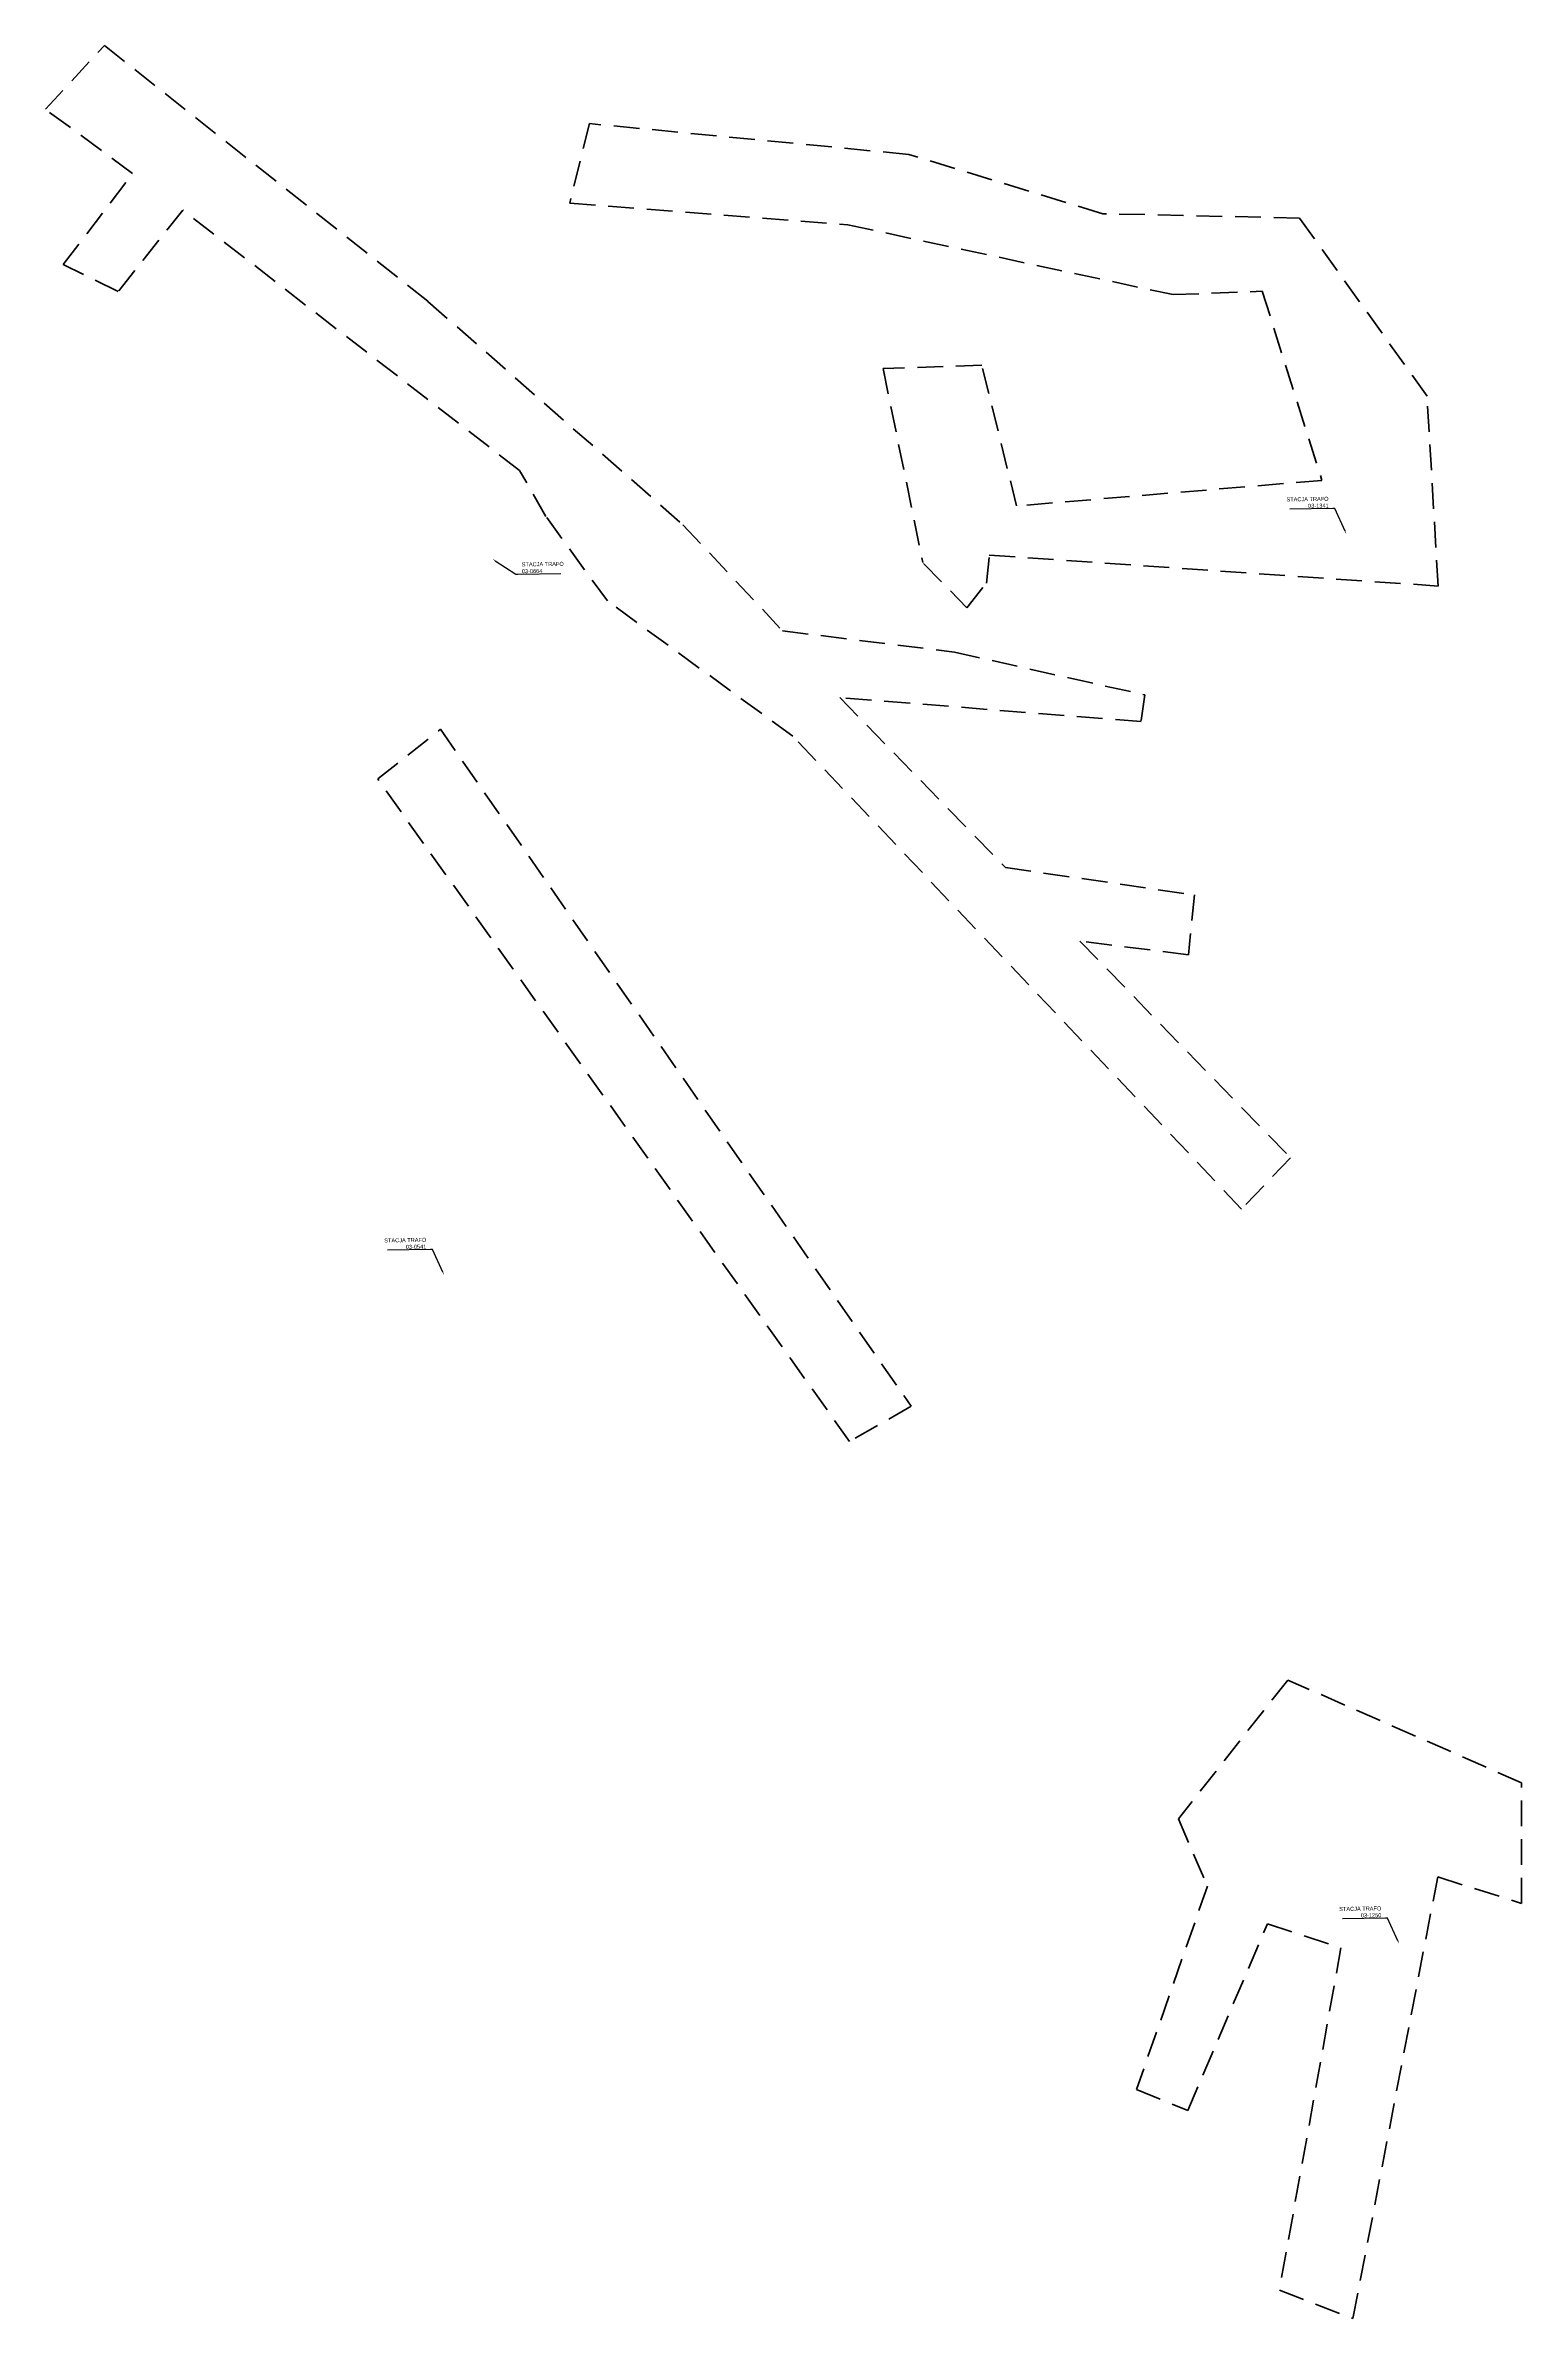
# Model space of a CAD drawing. Header units: metres. Extents: x 7523184 to 829536834, y 5784888 to 575610303.
# Drawn here: x 7524845 to 7525573, y 5787002 to 5788123 of the extents above; entities that cross this region are included whole.
import ezdxf
from ezdxf import colors
from ezdxf.entities.mleader import LeaderData, LeaderLine
from ezdxf.math import Vec2, Vec3

# ---------------------------------------------------------------- set-up
doc = ezdxf.new("R2010")
doc.units = ezdxf.units.M
doc.header["$MEASUREMENT"] = 0
doc.linetypes.add('DASHED', pattern=[19.05, 12.7, -6.35])
doc.layers.get('0').update_dxf_attribs({"lineweight": 18})
doc.layers.add('!trafo', color=6, linetype='DASHED', lineweight=50)
doc.layers.add('_mm trafo', color=3, linetype='Continuous', plot=False)
doc.styles.get("Standard").update_dxf_attribs({"font": ''})
doc.styles.get('Standard').set_extended_font_data('Lato Light')
picture_1 = doc.add_image_def('image1.png', size_in_pixel=(5547, 3763))

msp = doc.modelspace()

# ---------------------------------------------------------------- linework, layer by layer
at = {"layer": '!trafo'}
for points in [[(7524845.19063, 5788091.56041), (7524874.27175, 5788123.0086), (7525033.76147, 5787996.85139), (7525159.49675, 5787886.72754), (7525208.62549, 5787834.41889), (7525293.32232, 5787823.93932), (7525387.20185, 5787802.8428), (7525385.3559, 5787789.65747), (7525236.88912, 5787801.52426), (7525318.42718, 5787717.74469), (7525411.67382, 5787704.24292), (7525408.7203, 5787674.70779), (7525355.13513, 5787681.45867), (7525458.93003, 5787574.71026), (7525434.87999, 5787549.39444), (7525213.72909, 5787782.4385), (7525122.22292, 5787849.15626), (7525091.89667, 5787890.82189), (7525078.97505, 5787913.50066), (7524912.84164, 5788041.88218), (7524881.03204, 5788001.66693), (7524854.00212, 5788015.01708), (7524888.11915, 5788059.84719)], [(7525008.97077, 5787761.39666), (7525039.94753, 5787785.87829), (7525271.95655, 5787452.15766), (7525241.57756, 5787434.85851)]]:
    msp.add_lwpolyline(points, close=True, dxfattribs=at)
msp.add_lwpolyline([(7525278.03668, 5787867.70074), (7525299.48376, 5787845.81104), (7525309.07821, 5787857.88981), (7525310.52035, 5787871.79621), (7525531.80393, 5787856.50988), (7525526.31883, 5787950.17845), (7525463.45119, 5788037.93999), (7525366.40719, 5788040.04964), (7525270.76082, 5788069.30695), (7525113.38075, 5788084.49644), (7525103.67635, 5788045.25691), (7525240.80375, 5788034.5768), (7525401.0807, 5788000.17549), (7525445.0825, 5788001.80551), (7525474.4966, 5787908.61658), (7525323.978, 5787895.998), (7525306.77759, 5787965.33038), (7525258.1567, 5787963.68222), (7525277.7163, 5787868.08241)], dxfattribs=at)
at = {"layer": '!trafo', "color": 6}
msp.add_lwpolyline([(7525383.04299, 5787115.33525), (7525408.35444, 5787104.95107), (7525447.59397, 5787196.93191), (7525483.87999, 5787185.11786), (7525453.501, 5787016.34567), (7525489.78702, 5787002.42197), (7525531.55814, 5787220.13809), (7525572.90732, 5787207.05825), (7525572.90732, 5787266.55044), (7525457.7203, 5787317.1821), (7525403.7132, 5787248.82936), (7525418.05884, 5787215.49685)], close=True, dxfattribs=at)

# ---------------------------------------------------------------- pictures from other files: only their frames are drawn
image = msp.add_image(picture_1, insert=(7523184.3053, 5784887.6493), size_in_units=(6912.7579, 4689.50928))
image.dxf.flags = 7

# ---------------------------------------------------------------- next in the draw order: leaders
at = {"layer": '_mm trafo', "color": 3}
ml = msp.add_multileader_mtext('Standard', dxfattribs=at)
ml.set_content('STACJA TRAFO\\P03-1341', color=3)
ml.set_leader_properties()
ml.build(insert=Vec2(0, 0))
ml.multileader.update_dxf_attribs({"has_text_frame": 1, "text_left_attachment_type": 5, "text_right_attachment_type": 5, "dogleg_length": 1, "arrow_head_size": 1.5})
ctx = ml.context
ctx.base_point, ctx.char_height, ctx.arrow_head_size, ctx.plane_origin, ctx.plane_x_axis, ctx.plane_y_axis = Vec3(7525455.10914, 5787894.37083), 2, 1.5, Vec3(7525489.77131, 5787851.36453), Vec3(0.9998914966, 0.0147307535), Vec3(-0.0147307535, 0.9998914966)
ctx.left_attachment, ctx.right_attachment, ctx.text_align_type, ctx.attachment_type = 5, 5, 2, 2
notes = []
notes.append((ctx, [(0, (1, 1, 0), (7525480.81167, 5787894.74949), (-0.9998914966, -0.0147307535), 1, [(0, [(7525486.53411, 5787882.17254)], 0, [])])]))
ctx.mtext.insert, ctx.mtext.text_direction, ctx.mtext.rotation, ctx.mtext.alignment, ctx.mtext.flow_direction = Vec3(7525477.72627, 5787900.52422), Vec3(0.9998914966, 0.0147307535), 0.0147312863, 3, 5
ctx.mtext.has_bg_fill, ctx.mtext.bg_color, ctx.mtext.bg_scale_factor, ctx.mtext.bg_transparency, ctx.mtext.use_window_bg_color = 1, -1073741824, 1, 0, 1
ml = msp.add_multileader_mtext('Standard', dxfattribs=at)
ml.set_content('STACJA TRAFO\\P03-0664', color=3)
ml.set_leader_properties()
ml.build(insert=Vec2(0, 0))
ml.multileader.update_dxf_attribs({"has_text_frame": 1, "text_left_attachment_type": 5, "text_right_attachment_type": 5, "dogleg_length": 1, "arrow_head_size": 1.5})
ctx = ml.context
ctx.base_point, ctx.char_height, ctx.arrow_head_size, ctx.plane_origin, ctx.plane_x_axis, ctx.plane_y_axis = Vec3(7525078.05862, 5787862.31342), 2, 1.5, Vec3(7525068.9256, 5787838.9772), Vec3(0.9998914966, 0.0147307535), Vec3(-0.0147307535, 0.9998914966)
ctx.left_attachment, ctx.right_attachment, ctx.attachment_type = 5, 5, 2
notes.append((ctx, [(0, (1, 1, 0), (7525077.05873, 5787862.29869), (0.9998914966, 0.0147307535), 1, [(0, [(7525065.6884, 5787869.7852)], 0, [])])]))
ctx.mtext.insert, ctx.mtext.text_direction, ctx.mtext.rotation, ctx.mtext.flow_direction = Vec3(7525079.97268, 5787868.1618), Vec3(0.9998914966, 0.0147307535), 0.0147312863, 5
ctx.mtext.has_bg_fill, ctx.mtext.bg_color, ctx.mtext.bg_scale_factor, ctx.mtext.bg_transparency, ctx.mtext.use_window_bg_color = 1, -1073741824, 1, 0, 1
ml = msp.add_multileader_mtext('Standard', dxfattribs=at)
ml.set_content('STACJA TRAFO\\P03-0541', color=3)
ml.set_leader_properties()
ml.build(insert=Vec2(0, 0))
ml.multileader.update_dxf_attribs({"has_text_frame": 1, "text_left_attachment_type": 5, "text_right_attachment_type": 5, "dogleg_length": 1, "arrow_head_size": 1.5})
ctx = ml.context
ctx.base_point, ctx.char_height, ctx.arrow_head_size, ctx.plane_origin, ctx.plane_x_axis, ctx.plane_y_axis = Vec3(7525010.29461, 5787529.0448), 2, 1.5, Vec3(7525044.95678, 5787486.0385), Vec3(0.9998914966, 0.0147307535), Vec3(-0.0147307535, 0.9998914966)
ctx.left_attachment, ctx.right_attachment, ctx.text_align_type, ctx.attachment_type = 5, 5, 2, 2
notes.append((ctx, [(0, (1, 1, 0), (7525035.99714, 5787529.42345), (-0.9998914966, -0.0147307535), 1, [(0, [(7525041.71957, 5787516.8465)], 0, [])])]))
ctx.mtext.insert, ctx.mtext.text_direction, ctx.mtext.rotation, ctx.mtext.alignment, ctx.mtext.flow_direction = Vec3(7525032.91174, 5787535.19818), Vec3(0.9998914966, 0.0147307535), 0.0147312863, 3, 5
ctx.mtext.has_bg_fill, ctx.mtext.bg_color, ctx.mtext.bg_scale_factor, ctx.mtext.bg_transparency, ctx.mtext.use_window_bg_color = 1, -1073741824, 1, 0, 1
ml = msp.add_multileader_mtext('Standard', dxfattribs=at)
ml.set_content('STACJA TRAFO\\P03-1250', color=3)
ml.set_leader_properties()
ml.build(insert=Vec2(0, 0))
ml.multileader.update_dxf_attribs({"has_text_frame": 1, "text_left_attachment_type": 5, "text_right_attachment_type": 5, "dogleg_length": 1, "arrow_head_size": 1.5})
ctx = ml.context
ctx.base_point, ctx.char_height, ctx.arrow_head_size, ctx.plane_origin, ctx.plane_x_axis, ctx.plane_y_axis = Vec3(7525481.11413, 5787199.4587), 2, 1.5, Vec3(7525515.7763, 5787156.4524), Vec3(0.9998914966, 0.0147307535), Vec3(-0.0147307535, 0.9998914966)
ctx.left_attachment, ctx.right_attachment, ctx.text_align_type, ctx.attachment_type = 5, 5, 2, 2
notes.append((ctx, [(0, (1, 1, 0), (7525506.81666, 5787199.83736), (-0.9998914966, -0.0147307535), 1, [(0, [(7525512.53909, 5787187.26041)], 0, [])])]))
ctx.mtext.insert, ctx.mtext.text_direction, ctx.mtext.rotation, ctx.mtext.alignment, ctx.mtext.flow_direction = Vec3(7525503.73126, 5787205.61209), Vec3(0.9998914966, 0.0147307535), 0.0147312863, 3, 5
ctx.mtext.has_bg_fill, ctx.mtext.bg_color, ctx.mtext.bg_scale_factor, ctx.mtext.bg_transparency, ctx.mtext.use_window_bg_color = 1, -1073741824, 1, 0, 1
for ctx, leaders in notes:
    for number, flags, end, landing, length, lines in leaders:
        leader = LeaderData()
        leader.index, (leader.has_last_leader_line, leader.has_dogleg_vector, leader.attachment_direction) = number, flags
        leader.last_leader_point, leader.dogleg_vector, leader.dogleg_length = Vec3(end), Vec3(landing), length
        for number, points, colour, breaks in lines:
            line = LeaderLine()
            line.index, line.vertices, line.color, line.breaks = number, Vec3.list(points), colors.encode_raw_color(colour), breaks
            leader.lines.append(line)
        ctx.leaders.append(leader)

doc.saveas('drawing.dxf')
